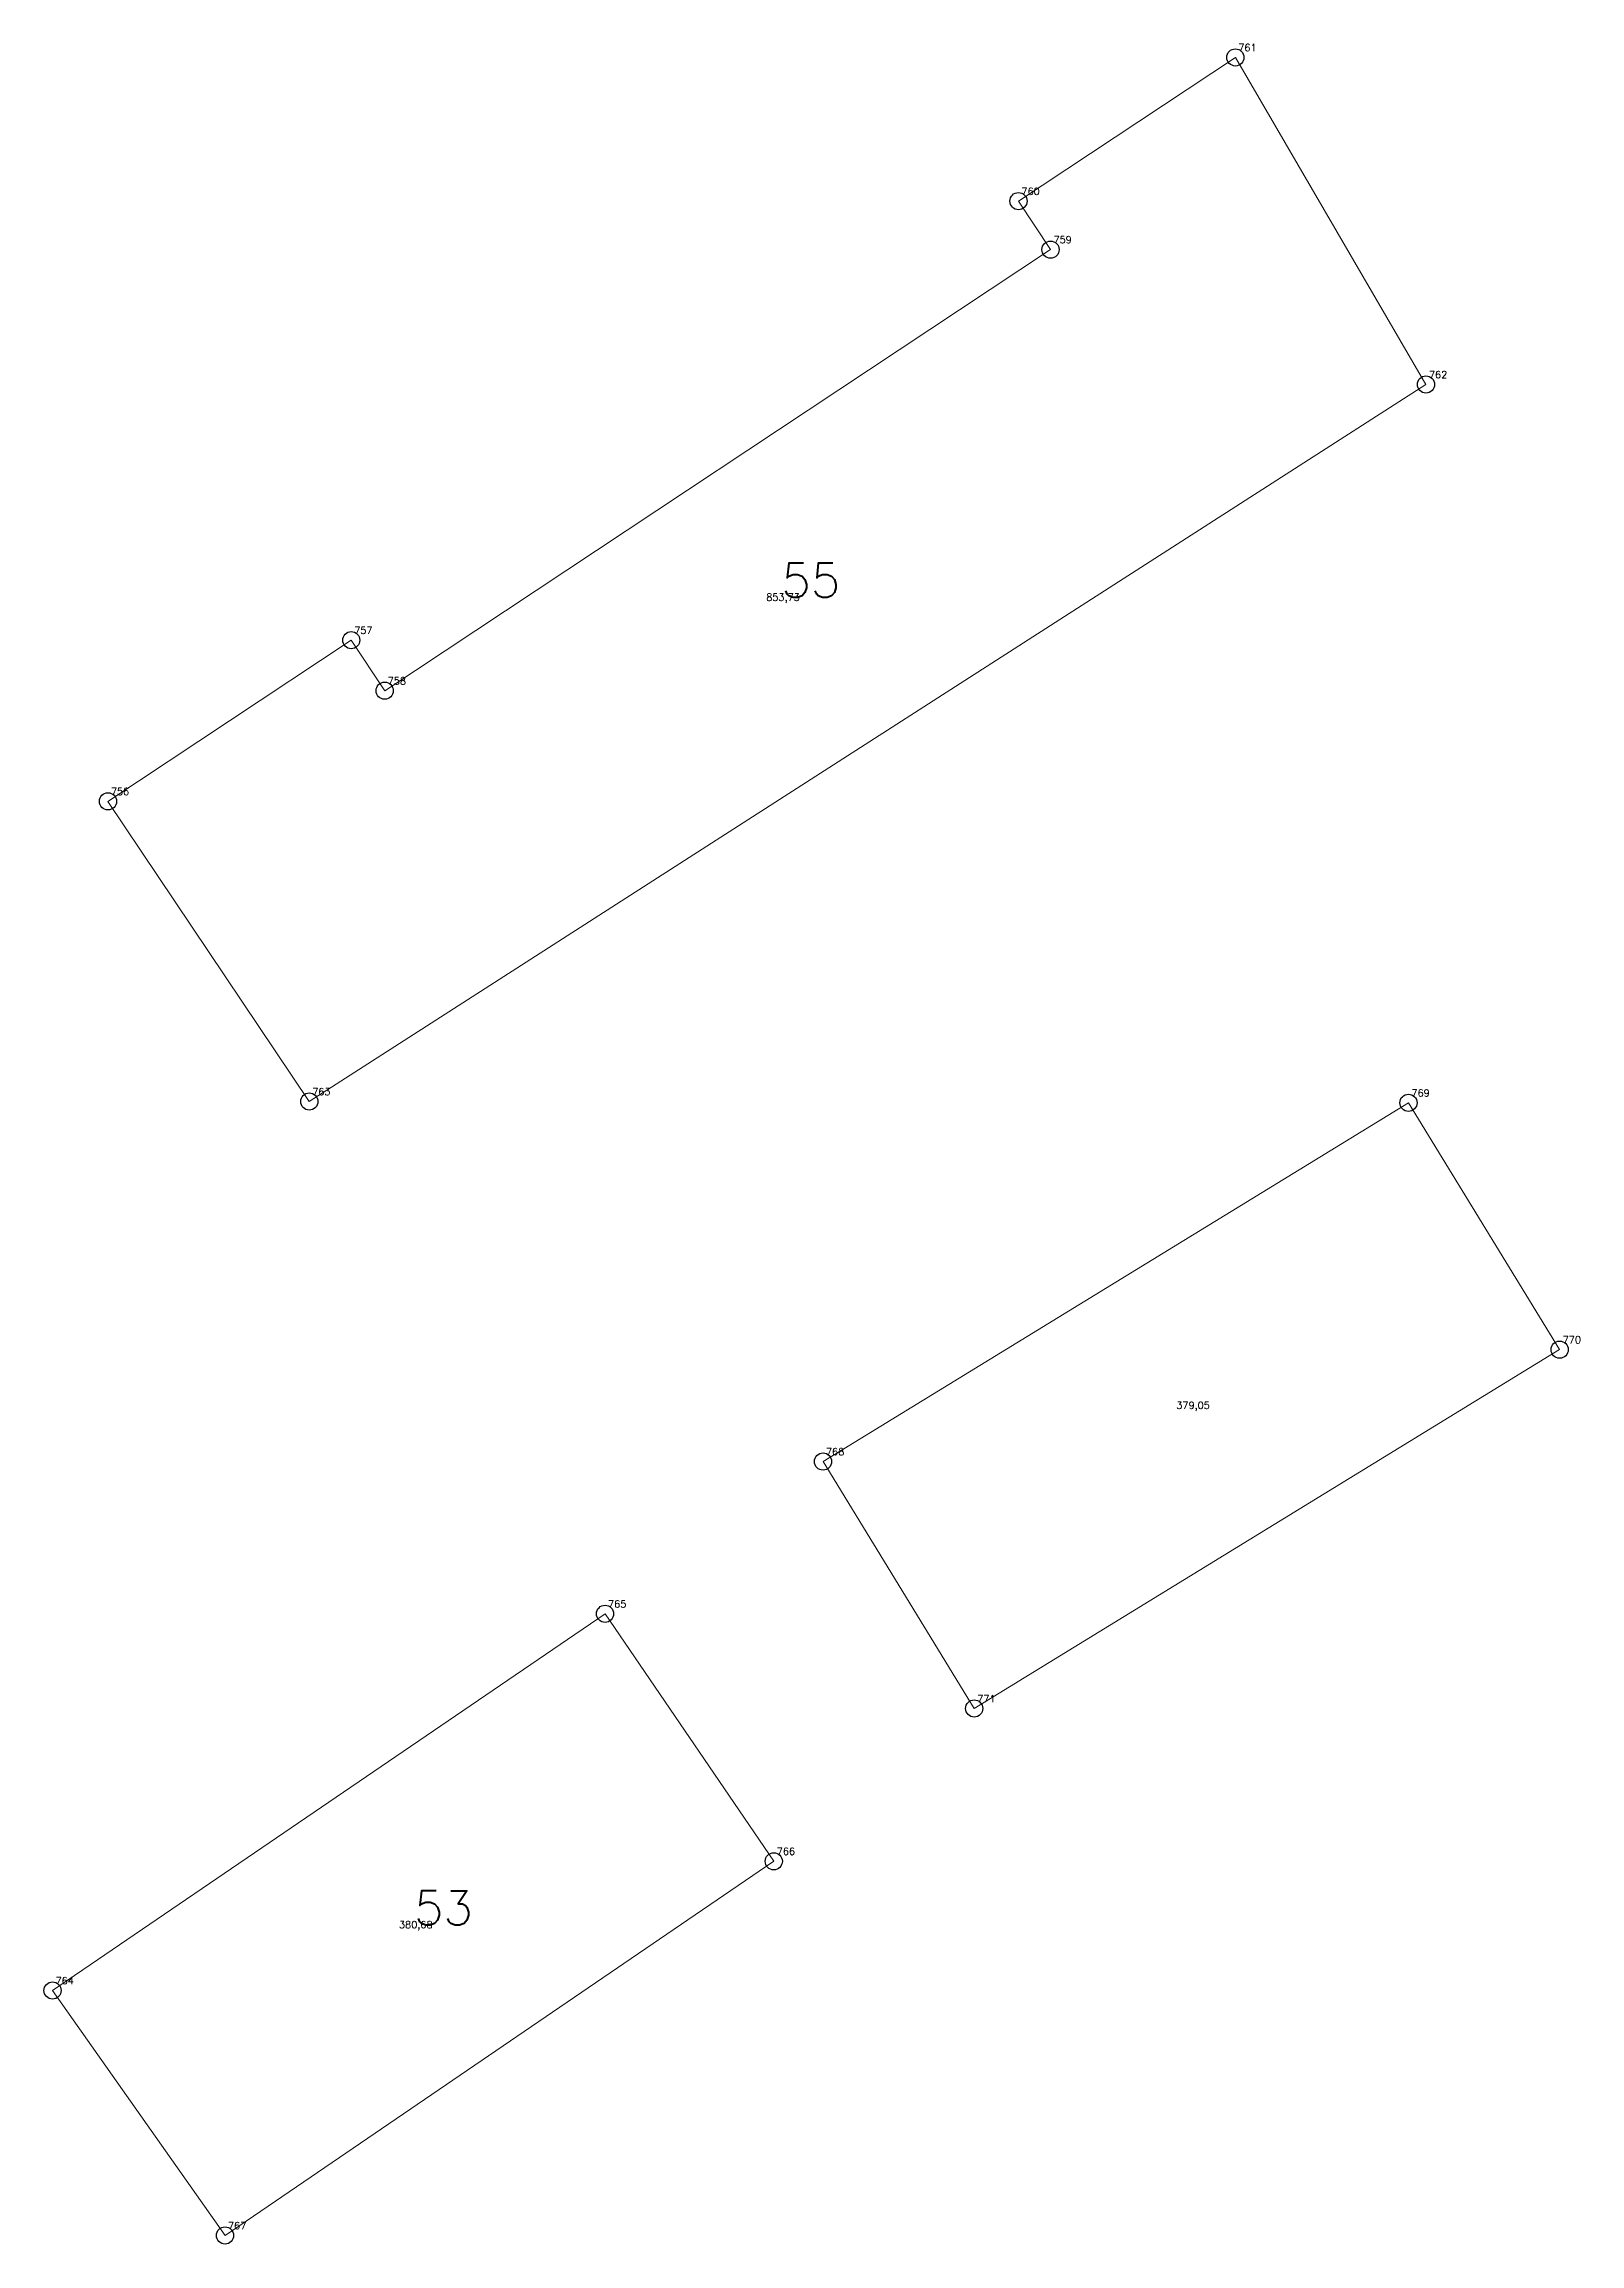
# Model space of a CAD drawing. Extents: x 1390459 to 1399082, y 355064 to 360767.
# Drawn here: x 1398135.2 to 1398202.3, y 359432.4 to 359528.4 of the extents above; entities that cross this region are included whole.
import ezdxf

# ---------------------------------------------------------------- set-up
doc = ezdxf.new("R2010")
doc.units = 0
doc.header["$PDMODE"] = 33
doc.header["$PDSIZE"] = 0.75
doc.layers.add('9 - ценная историческая застройка советский период', color=7, linetype='Continuous')
doc.layers.add('OKN_VALUED_LABELS', color=1, linetype='Continuous')
doc.styles.get("Standard").update_dxf_attribs({"font": 'simplex.shx'})

msp = doc.modelspace()

# ---------------------------------------------------------------- texts
at = {"layer": '9 - ценная историческая застройка советский период', "color": 7}
for s, p in [('761', (1398187.339, 359528.12)), ('760', (1398177.864, 359521.845)), ('759', (1398179.267, 359519.727)), ('762', (1398195.664, 359513.838)), ('853,73', (1398166.716, 359504.118)), ('757', (1398148.72, 359502.672)), ('758', (1398150.182, 359500.464)), ('756', (1398138.092, 359495.633)), ('763', (1398146.886, 359482.522)), ('769', (1398194.9, 359482.467)), ('770', (1398201.504, 359471.688)), ('379,05', (1398184.63, 359468.83)), ('768', (1398169.327, 359466.799)), ('765', (1398159.807, 359460.153)), ('771', (1398175.932, 359456.02)), ('766', (1398167.175, 359449.344)), ('380,68', (1398150.676, 359446.143)), ('764', (1398135.673, 359443.703)), ('767', (1398143.207, 359433.006))]:
    msp.add_text(s, height=0.3111, dxfattribs=at).set_placement(p)
at = {"layer": 'OKN_VALUED_LABELS'}
for s, p in [('55', (1398167.381, 359504.26)), ('53', (1398151.332, 359446.283))]:
    msp.add_text(s, height=1.5, dxfattribs=at).set_placement(p)

# ---------------------------------------------------------------- linework, layer by layer
at = {"layer": '9 - ценная историческая застройка советский период', "color": 7, "lineweight": 20}
for points in [[(1398137.963, 359495.358), (1398148.591, 359502.397), (1398150.053, 359500.19), (1398179.138, 359519.452), (1398177.735, 359521.57), (1398187.21, 359527.845), (1398195.535, 359513.563), (1398146.757, 359482.248), (1398137.963, 359495.358)], [(1398169.198, 359466.525), (1398194.77, 359482.193), (1398201.375, 359471.414), (1398175.803, 359455.745), (1398169.198, 359466.525)], [(1398135.544, 359443.428), (1398159.678, 359459.879), (1398167.046, 359449.069), (1398143.078, 359432.731), (1398135.544, 359443.428)]]:
    msp.add_lwpolyline(points, close=True, dxfattribs=at)
at = {"layer": '9 - ценная историческая застройка советский период'}
for p in [(1398187.21, 359527.845), (1398177.735, 359521.57), (1398179.138, 359519.452), (1398195.535, 359513.563), (1398148.591, 359502.397), (1398150.053, 359500.19), (1398137.963, 359495.358), (1398146.757, 359482.248), (1398194.77, 359482.193), (1398201.375, 359471.414), (1398169.198, 359466.525), (1398159.678, 359459.879), (1398175.803, 359455.745), (1398167.046, 359449.069), (1398135.544, 359443.428), (1398143.078, 359432.731)]:
    msp.add_point(p, dxfattribs=at)

msp.set_redraw_order([(e.dxf.handle, doc.entitydb.next_handle()) for e in msp.query("TEXT MTEXT ATTDEF DIMENSION ARC_DIMENSION")])  # texts and dimensions are drawn at this point

doc.saveas('drawing.dxf')
